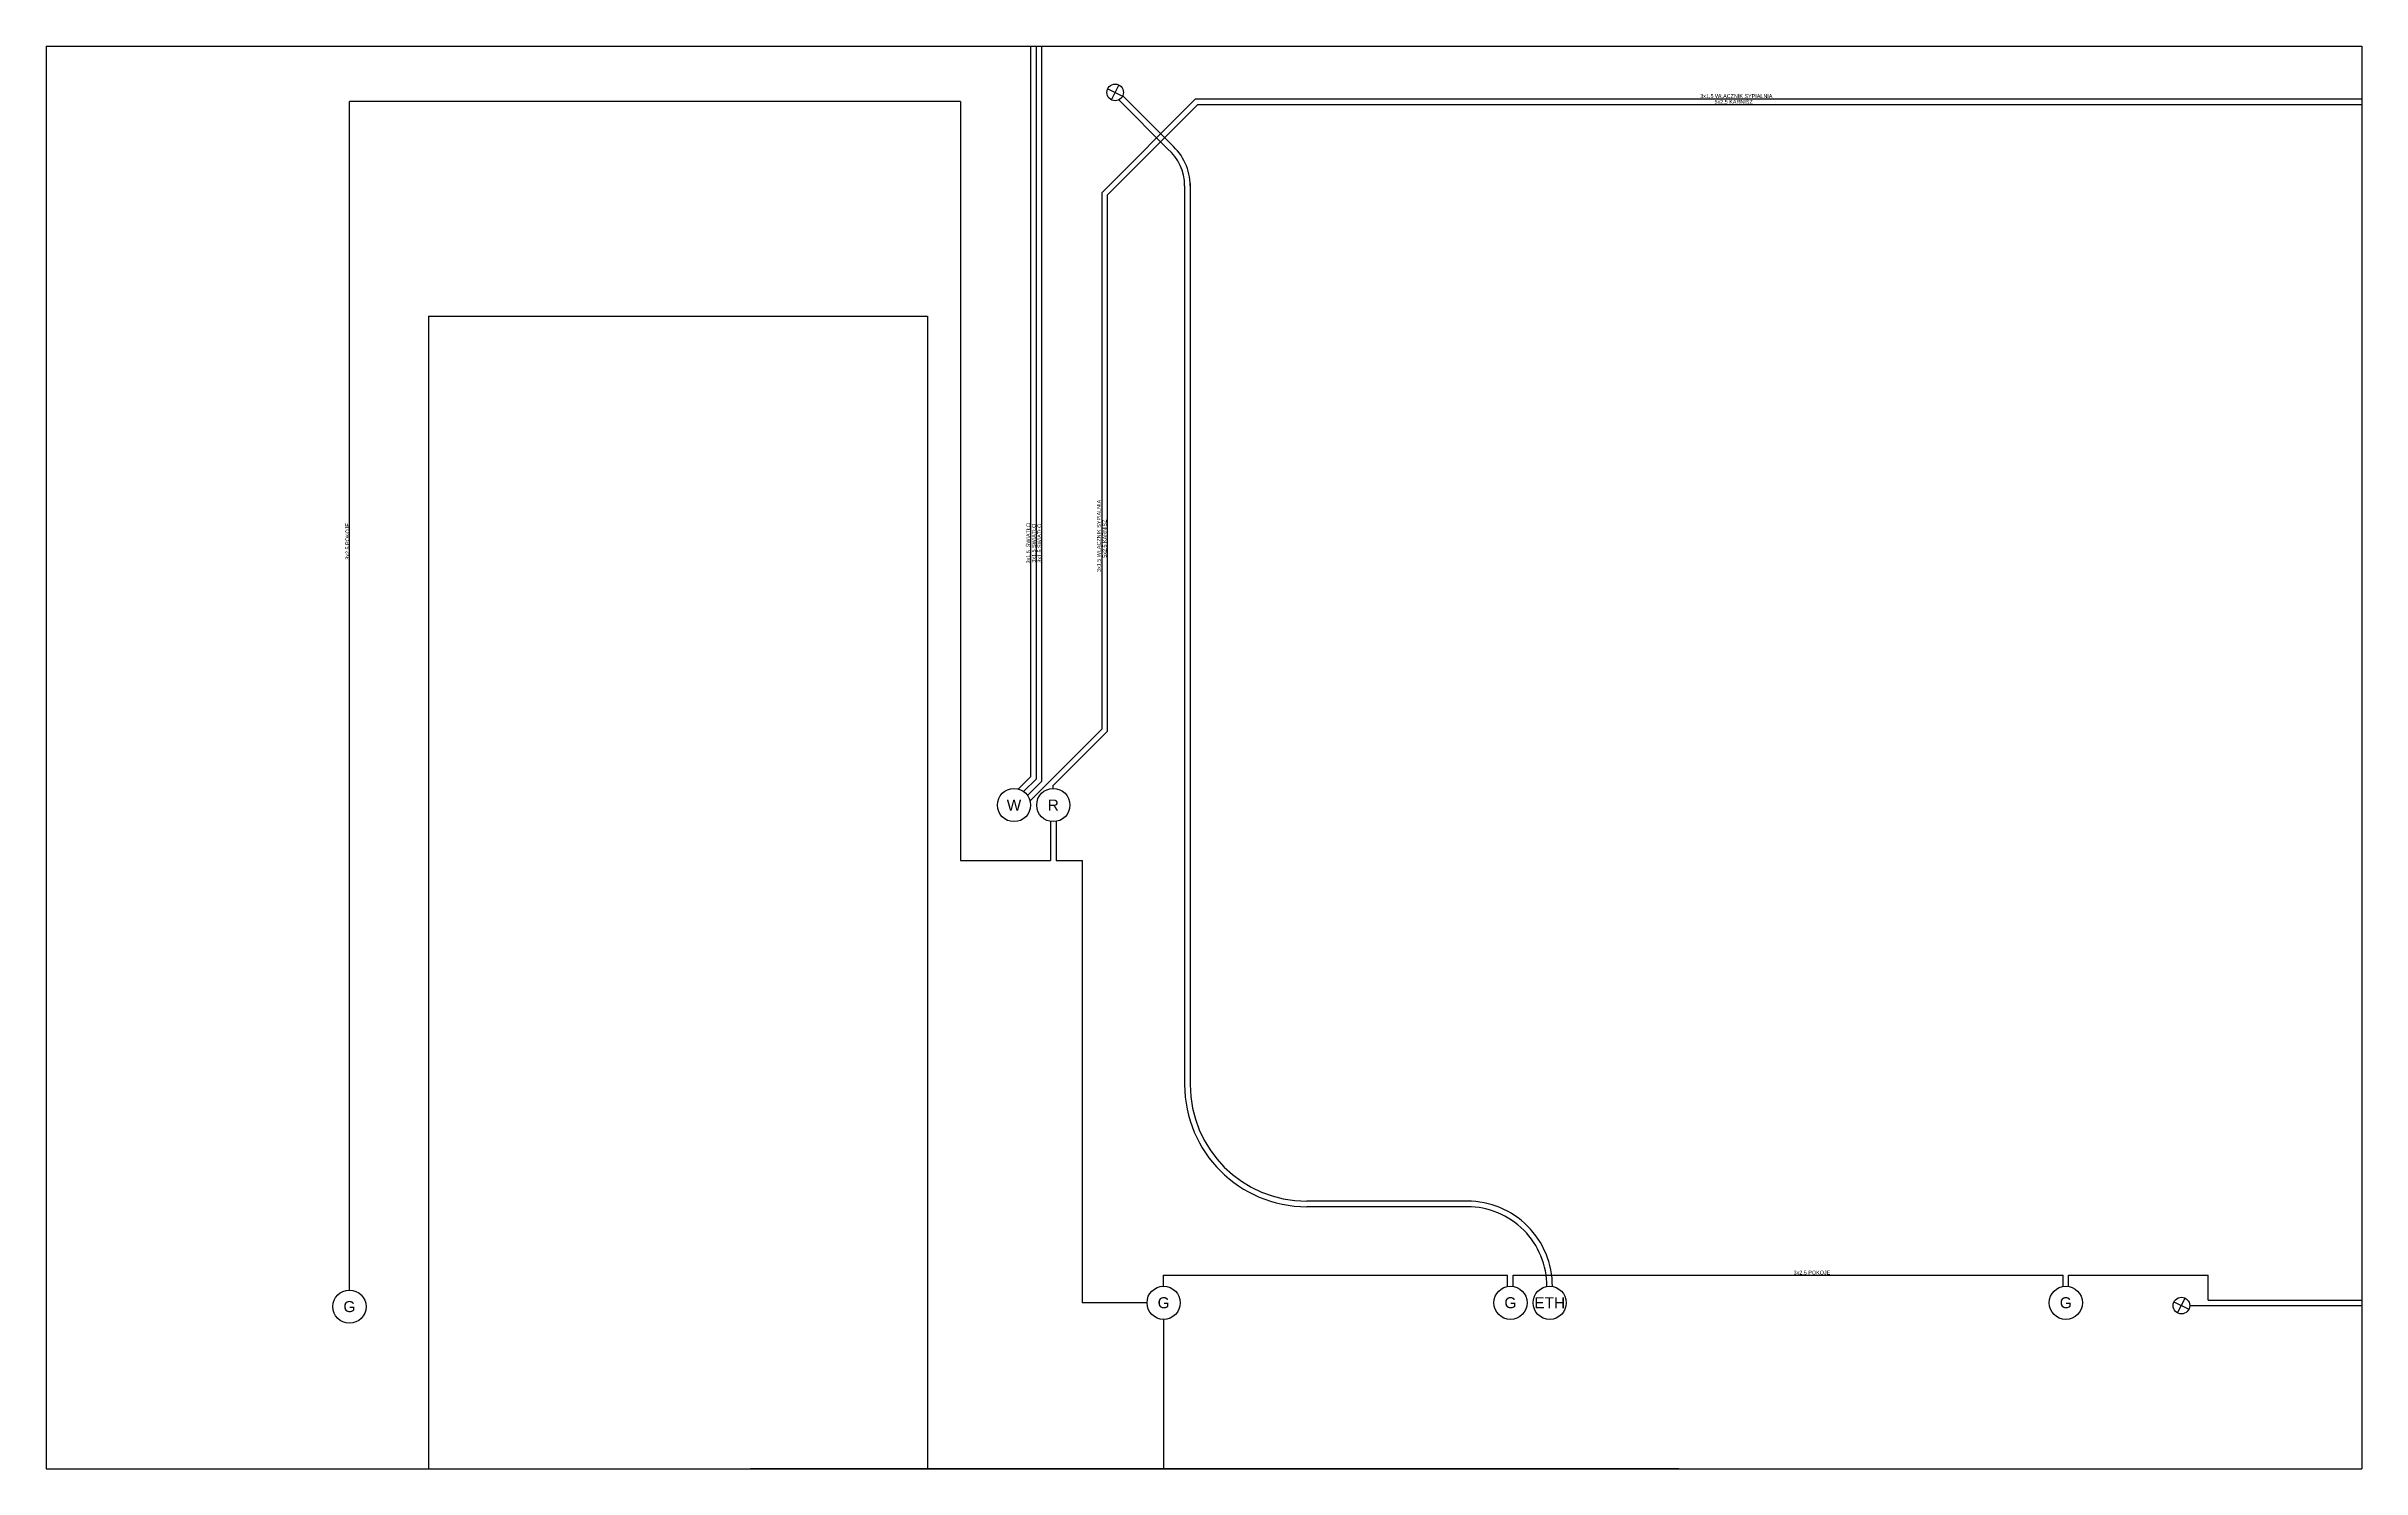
# Model space of a CAD drawing. Header units: millimetres. Extents: x 1478 to 10450, y 2114 to 8349.
# Drawn here: x 2788.2 to 3206.8, y 4783.6 to 5040.8 of the extents above; entities that cross this region are included whole.
import ezdxf
from ezdxf.lldxf.tags import DXFTag

# ---------------------------------------------------------------- set-up
doc = ezdxf.new("R2010")
doc.units = ezdxf.units.MM
for name, color, linetype in [('Inst - elektro', 160, 'Continuous'), ('Inst - elektro OLD', 200, 'Continuous'), ('Inst - sieciowe', 200, 'Continuous'), ('Szkic', 6, 'Continuous'), ('Ściany', 7, 'Continuous')]:
    doc.layers.add(name, color=color, linetype=linetype)
tags = doc.linetypes.add('06B018', pattern=[6.75, 4.32, -0.54, 0.09, -0.54, 0.09, -0.54, 0.09, -0.54]).pattern_tags.tags
tags[18:19] = [DXFTag(74, 4), DXFTag(75, 0), DXFTag(340, '0'), DXFTag(46, 1.0), DXFTag(50, 0.0), DXFTag(44, 0.0), DXFTag(45, 0.0)]
tags[16:17] = [DXFTag(74, 4), DXFTag(75, 0), DXFTag(340, '0'), DXFTag(46, 1.0), DXFTag(50, 0.0), DXFTag(44, 0.0), DXFTag(45, 0.0)]
tags[14:15] = [DXFTag(74, 4), DXFTag(75, 0), DXFTag(340, '0'), DXFTag(46, 1.0), DXFTag(50, 0.0), DXFTag(44, 0.0), DXFTag(45, 0.0)]
tags[12:13] = [DXFTag(74, 4), DXFTag(75, 0), DXFTag(340, '0'), DXFTag(46, 1.0), DXFTag(50, 0.0), DXFTag(44, 0.0), DXFTag(45, 0.0)]
tags[10:11] = [DXFTag(74, 4), DXFTag(75, 0), DXFTag(340, '0'), DXFTag(46, 1.0), DXFTag(50, 0.0), DXFTag(44, 0.0), DXFTag(45, 0.0)]
tags[8:9] = [DXFTag(74, 4), DXFTag(75, 0), DXFTag(340, '0'), DXFTag(46, 1.0), DXFTag(50, 0.0), DXFTag(44, 0.0), DXFTag(45, 0.0)]
tags[6:7] = [DXFTag(74, 4), DXFTag(75, 0), DXFTag(340, '0'), DXFTag(46, 1.0), DXFTag(50, 0.0), DXFTag(44, 0.0), DXFTag(45, 0.0)]
tags[4:5] = [DXFTag(74, 4), DXFTag(75, 0), DXFTag(340, '0'), DXFTag(46, 1.0), DXFTag(50, 0.0), DXFTag(44, 0.0), DXFTag(45, 0.0)]

# ---------------------------------------------------------------- blocks, each defined once
blk = doc.blocks.new('Z$W@#22704')
blk.add_circle((3, 3), 3)
at = {"insert": (3, 3), "char_height": 2, "width": 3.9163, "attachment_point": 5}
blk.add_mtext('{\\fArial|b0|i0|c238|p0;G}', dxfattribs=at)
blk = doc.blocks.new('Z$W@#26924')
blk.add_circle((3, 3), 3)
at = {"insert": (3, 3), "char_height": 2, "width": 3.9163, "attachment_point": 5}
blk.add_mtext('{\\fArial|b0|i0|c238|p0;ETH}', dxfattribs=at)
blk = doc.blocks.new('Z$W@#22386')
blk.add_circle((3, 3), 3)
at = {"insert": (3, 3), "char_height": 2, "width": 3.9163, "attachment_point": 5}
blk.add_mtext('{\\fArial|b0|i0|c238|p0;W}', dxfattribs=at)
blk = doc.blocks.new('Z$W@#13818')
at = {"layer": 'Inst - sieciowe'}
for p, q in [((0.16, 2.17), (2.84, 0.83)), ((0.83, 0.16), (2.17, 2.84))]:
    blk.add_line(p, q, dxfattribs=at)
blk.add_circle((1.5, 1.5), 1.5, dxfattribs=at)
blk = doc.blocks.new('Z$W@#2681')
at = {"layer": 'Inst - elektro'}
blk.add_blockref('Z$W@#13818', (0, 0), dxfattribs=at)
blk = doc.blocks.new('Z$W@#30637')
blk.add_circle((3, 3), 3)
at = {"insert": (3, 3), "char_height": 2, "width": 3.9163, "attachment_point": 5}
blk.add_mtext('{\\fArial|b0|i0|c238|p0;R}', dxfattribs=at)

msp = doc.modelspace()

# ---------------------------------------------------------------- linework, layer by layer
for p, q in [((2788.213, 5040.804), (3206.813, 5040.804)), ((2788.213, 5040.804), (2788.213, 4783.604)), ((3206.813, 5040.804), (3206.813, 4783.604)), ((2788.213, 4783.604), (3206.813, 4783.604))]:
    msp.add_line(p, q)
at = {"layer": 'Inst - elektro', "linetype": '06B018'}
for p, q in [((2953.513, 5030.804), (2843.013, 5030.804)), ((2843.013, 4815.904), (2843.013, 5030.804)), ((2953.513, 5030.804), (2953.513, 4893.604)), ((2979.013, 5014.321), (2995.996, 5031.304)), ((2980.013, 5013.907), (2996.411, 5030.304)), ((2995.996, 5031.304), (3206.813, 5031.304)), ((2996.411, 5030.304), (3206.813, 5030.304)), ((2979.013, 5014.321), (2979.013, 4917.332)), ((2980.013, 5013.907), (2980.013, 4916.918)), ((2966.061, 4904.38), (2979.013, 4917.332)), ((2970.263, 4907.168), (2980.013, 4916.918)), ((2970.263, 4906.604), (2970.263, 4907.168)), ((2969.763, 4900.646), (2969.763, 4893.604)), ((2970.763, 4900.646), (2970.763, 4893.604)), ((2953.513, 4893.604), (2969.763, 4893.604)), ((2970.763, 4893.604), (2975.513, 4893.604)), ((2975.513, 4893.604), (2975.513, 4813.604)), ((2990.213, 4818.604), (3052.413, 4818.604)), ((2990.213, 4816.604), (2990.213, 4818.604)), ((3052.413, 4816.604), (3052.413, 4818.604)), ((3053.413, 4816.604), (3053.413, 4818.604)), ((3053.413, 4818.604), (3152.813, 4818.604)), ((3152.813, 4816.562), (3152.813, 4818.604)), ((3153.813, 4816.562), (3153.813, 4818.604)), ((3153.813, 4818.604), (3179.064, 4818.604)), ((3179.064, 4814.104), (3179.064, 4818.604)), ((3179.064, 4814.104), (3206.813, 4814.104)), ((2987.213, 4813.604), (2975.513, 4813.604)), ((3175.713, 4813.104), (3206.813, 4813.104))]:
    msp.add_line(p, q, dxfattribs=at)
at = {"layer": 'Inst - elektro'}
for p, q in [((3173.541, 4811.763), (3174.886, 4814.445)), ((3172.872, 4813.776), (3175.555, 4812.432))]:
    msp.add_line(p, q, dxfattribs=at)
msp.add_circle((3174.213, 4813.104), 1.5, dxfattribs=at)
at = {"layer": 'Inst - elektro OLD', "linetype": '06B018'}
for p, q in [((2966.213, 4908.775), (2966.213, 5040.804)), ((2967.213, 4908.361), (2967.213, 5040.804)), ((2968.213, 4907.947), (2968.213, 5040.804)), ((2963.94, 4906.502), (2966.213, 4908.775)), ((2964.902, 4906.049), (2967.213, 4908.361)), ((2965.609, 4905.342), (2968.213, 4907.947)), ((2990.213, 4810.604), (2990.213, 4783.604))]:
    msp.add_line(p, q, dxfattribs=at)
at = {"layer": 'Inst - sieciowe', "linetype": '06B018'}
for p, q in [((2982.811, 5031.819), (2991.612, 5023.017)), ((2982.104, 5031.111), (2990.932, 5022.283)), ((2994.013, 5015.597), (2994.013, 4853.049)), ((2995.013, 5016.011), (2995.013, 4853.049)), ((3045.127, 4831.98), (3016.083, 4831.98)), ((3045.127, 4830.98), (3016.083, 4830.98))]:
    msp.add_line(p, q, dxfattribs=at)
for centre, radius, start, end in [((2985.218, 5015.597), 8.795, 0, 49.4833), ((2985.218, 5015.597), 9.795, 0, 49.24818), ((3016.083, 4853.049), 22.069, 180, 270), ((3016.083, 4853.049), 21.069, 180, 270), ((3045.127, 4816.604), 15.376, 359.85, 90), ((3045.127, 4816.604), 14.376, 359.82596, 90)]:
    msp.add_arc(centre, radius, start, end, dxfattribs=at)
at = {"layer": 'Szkic'}
msp.add_line((3083.353, 4783.604), (2915.53, 4783.604), dxfattribs=at)
at = {"layer": 'Ściany'}
for p, q in [((2857.313, 4992.004), (2857.313, 4783.604)), ((2857.313, 4992.004), (2947.513, 4992.004)), ((2947.513, 4992.004), (2947.513, 4783.604))]:
    msp.add_line(p, q, dxfattribs=at)

# ---------------------------------------------------------------- block references
at = {"layer": 'Inst - elektro'}
for name, p in [('Z$W@#22386', (2960.163, 4900.604)), ('Z$W@#22386', (2960.163, 4900.604)), ('Z$W@#30637', (2967.263, 4900.604)), ('Z$W@#22704', (2840.013, 4809.904)), ('Z$W@#22704', (2987.213, 4810.604)), ('Z$W@#22704', (3049.913, 4810.604)), ('Z$W@#22704', (3150.313, 4810.604))]:
    msp.add_blockref(name, p, dxfattribs=at)
at = {"layer": 'Inst - sieciowe'}
for name, p in [('Z$W@#2681', (2979.957, 5030.965)), ('Z$W@#26924', (3057.013, 4810.604))]:
    msp.add_blockref(name, p, dxfattribs=at)

# ---------------------------------------------------------------- texts
at = {"layer": 'Inst - elektro', "char_height": 0.7, "attachment_point": 5}
for s, insert, width in [('{\\fArial|b0|i0|c238|p0;3x1,5 WŁĄCZNIK SYPIALNIA}', (3093.756, 5031.704), 16.93972), ('{\\fArial|b0|i0|c238|p0;3x2,5 POKOJE}', (3107.416, 4819.004), 21.25945)]:
    msp.add_mtext(s, dxfattribs=dict(at, insert=insert, width=width))
at = {"layer": 'Inst - elektro', "linetype": '06B018', "insert": (3093.258, 5030.704), "char_height": 0.7, "width": 16.93972, "attachment_point": 5}
msp.add_mtext('{\\fArial|b0|i0|c238|p0;5x2,5 KARNISZ}', dxfattribs=at)
at = {"layer": 'Inst - elektro', "char_height": 0.7, "width": 16.93972, "attachment_point": 5, "rotation": 90}
for s, insert in [('{\\fArial|b0|i0|c238|p0;3x1,5 WŁĄCZNIK SYPIALNIA}', (2978.613, 4952.272)), ('{\\fArial|b0|i0|c238|p0;3x2,5 POKOJE}', (2842.713, 4951.282)), ('{\\fArial|b0|i0|c238|p0;3x1,5  ŚWIATŁO}', (2965.813, 4950.957)), ('{\\fArial|b0|i0|c238|p0;3x1,5 ŚWIATŁO}', (2966.813, 4950.957)), ('{\\fArial|b0|i0|c238|p0;3x1,5 ŚWIATŁO}', (2967.813, 4950.957))]:
    msp.add_mtext(s, dxfattribs=dict(at, insert=insert))
at = {"layer": 'Inst - elektro', "linetype": '06B018', "insert": (2979.613, 4951.773), "char_height": 0.7, "width": 16.93972, "attachment_point": 5, "rotation": 90}
msp.add_mtext('{\\fArial|b0|i0|c238|p0;5x2,5 KARNISZ}', dxfattribs=at)

doc.saveas('drawing.dxf')
